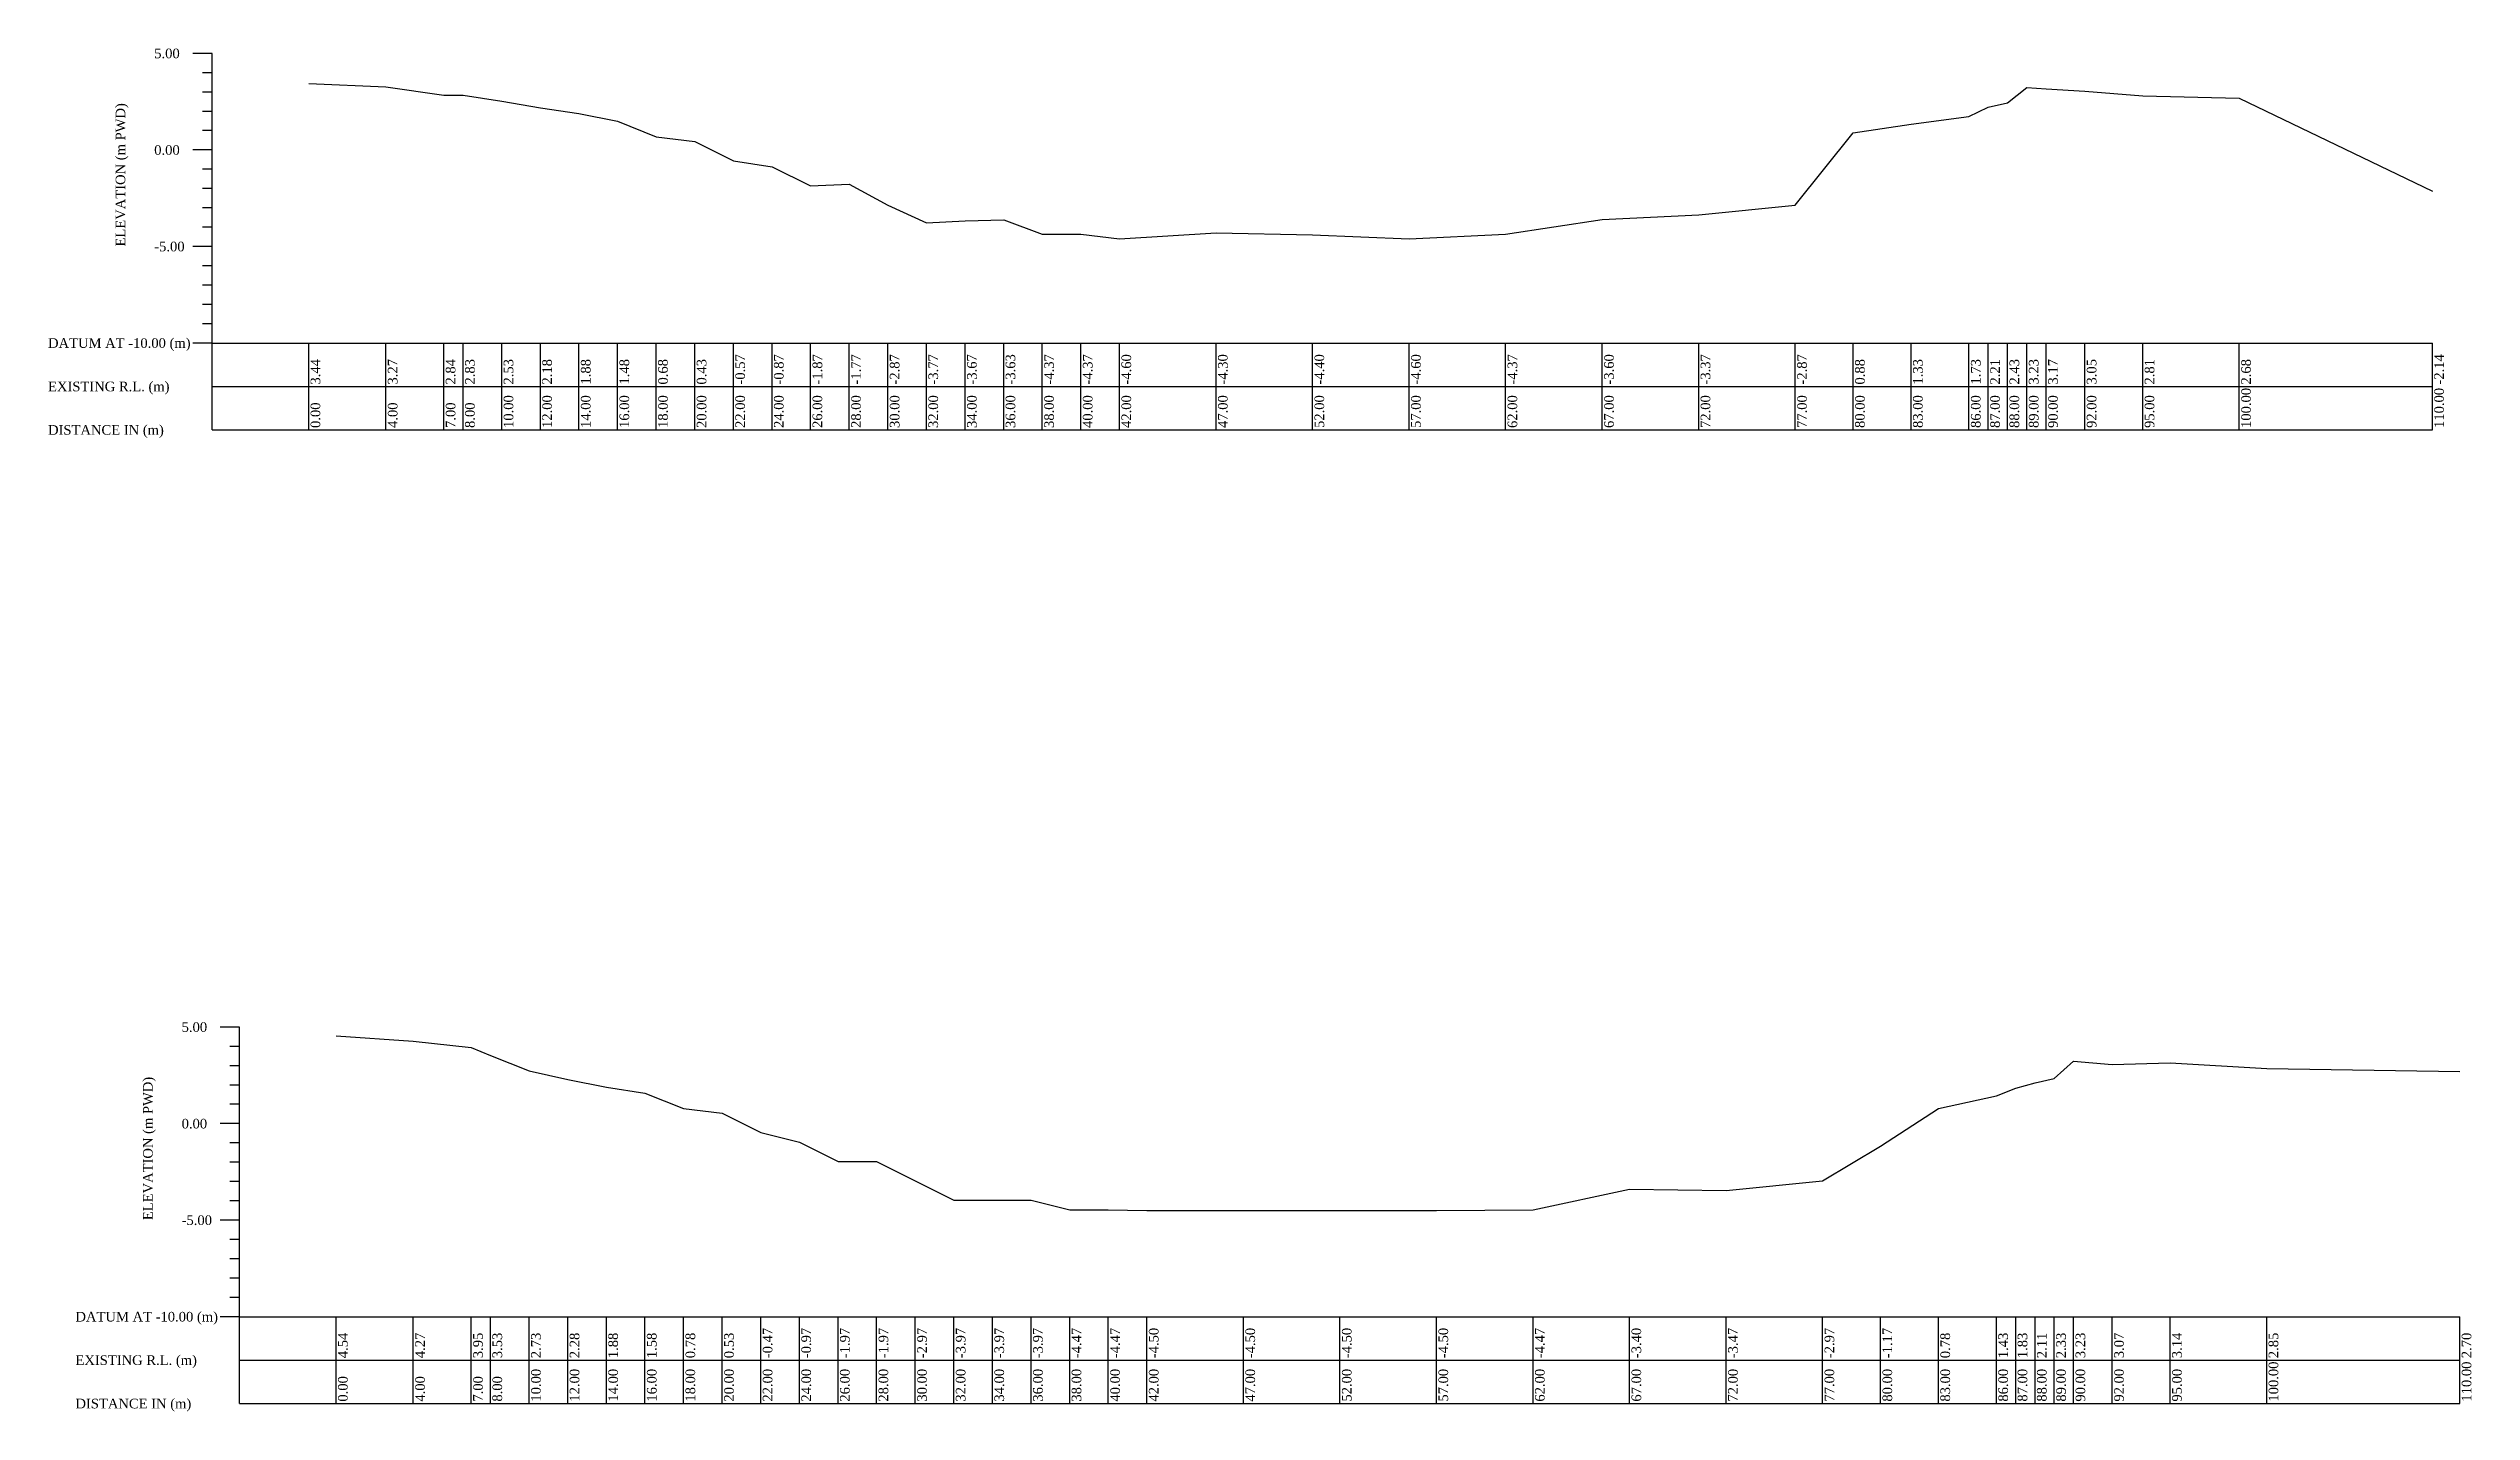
# Model space of a CAD drawing. Header units: metres. Extents: x -148477 to 168932, y -55673 to -2736.
# Drawn here: x -27565.6 to -27440.1, y -6416.4 to -6345.8 of the extents above; entities that cross this region are included whole.
import ezdxf

# ---------------------------------------------------------------- set-up
doc = ezdxf.new("R2010")
doc.units = ezdxf.units.M
doc.styles.add('liza', font='times.ttf', dxfattribs={"height": 2})

msp = doc.modelspace()

# ---------------------------------------------------------------- texts
at = {"color": 0, "linetype": 'Continuous', "lineweight": -3, "ltscale": 0.5, "char_height": 0.5, "attachment_point": 1, "style": 'liza'}
for s, insert, width in [('5.00', (-27560.1303, -6345.7597), 2), ('0.00', (-27560.1303, -6350.7597), 2), ('-5.00', (-27560.1303, -6355.7597), 2), ('DATUM AT -10.00 (m)', (-27565.6303, -6360.7597), 7.5), ('EXISTING R.L. (m)', (-27565.6303, -6363.0097), 7.5), ('DISTANCE IN (m)', (-27565.6303, -6365.2597), 7.5), ('5.00', (-27558.7106, -6396.1917), 2), ('0.00', (-27558.7106, -6401.1917), 2), ('-5.00', (-27558.7106, -6406.1917), 2), ('DATUM AT -10.00 (m)', (-27564.2106, -6411.1917), 7.5), ('EXISTING R.L. (m)', (-27564.2106, -6413.4417), 7.5), ('DISTANCE IN (m)', (-27564.2106, -6415.6917), 7.5)]:
    msp.add_mtext(s, dxfattribs=dict(at, insert=insert, width=width))
at = {"color": 0, "linetype": 'Continuous', "lineweight": -3, "ltscale": 0.5, "char_height": 0.5, "attachment_point": 1, "rotation": 90, "style": 'liza'}
for s, insert, width in [('ELEVATION (m PWD)', (-27562.1303, -6356.0097), 10), ('3.44', (-27552.0303, -6363.1597), 2.15), ('3.27', (-27548.0303, -6363.1597), 2.15), ('2.84', (-27545.0303, -6363.1597), 2.15), ('2.83', (-27544.0303, -6363.1597), 2.15), ('2.53', (-27542.0303, -6363.1597), 2.15), ('2.18', (-27540.0303, -6363.1597), 2.15), ('1.88', (-27538.0303, -6363.1597), 2.15), ('1.48', (-27536.0303, -6363.1597), 2.15), ('0.68', (-27534.0303, -6363.1597), 2.15), ('0.43', (-27532.0303, -6363.1597), 2.15), ('-0.57', (-27530.0303, -6363.1597), 2.15), ('-0.87', (-27528.0303, -6363.1597), 2.15), ('-1.87', (-27526.0303, -6363.1597), 2.15), ('-1.77', (-27524.0303, -6363.1597), 2.15), ('-2.87', (-27522.0303, -6363.1597), 2.15), ('-3.77', (-27520.0303, -6363.1597), 2.15), ('-3.67', (-27518.0303, -6363.1597), 2.15), ('-3.63', (-27516.0303, -6363.1597), 2.15), ('-4.37', (-27514.0303, -6363.1597), 2.15), ('-4.37', (-27512.0303, -6363.1597), 2.15), ('-4.60', (-27510.0303, -6363.1597), 2.15), ('-4.30', (-27505.0303, -6363.1597), 2.15), ('-4.40', (-27500.0303, -6363.1597), 2.15), ('-4.60', (-27495.0303, -6363.1597), 2.15), ('-4.37', (-27490.0303, -6363.1597), 2.15), ('-3.60', (-27485.0303, -6363.1597), 2.15), ('-3.37', (-27480.0303, -6363.1597), 2.15), ('-2.87', (-27475.0303, -6363.1597), 2.15), ('0.88', (-27472.0303, -6363.1597), 2.15), ('1.33', (-27469.0303, -6363.1597), 2.15), ('1.73', (-27466.0303, -6363.1597), 2.15), ('2.21', (-27465.0303, -6363.1597), 2.15), ('2.43', (-27464.0303, -6363.1597), 2.15), ('3.23', (-27463.0303, -6363.1597), 2.15), ('3.17', (-27462.0303, -6363.1597), 2.15), ('3.05', (-27460.0303, -6363.1597), 2.15), ('2.81', (-27457.0303, -6363.1597), 2.15), ('2.68', (-27452.0303, -6363.1597), 2.15), ('-2.14', (-27442.0303, -6363.1597), 2.15), ('0.00', (-27552.0303, -6365.4097), 2.15), ('4.00', (-27548.0303, -6365.4097), 2.15), ('7.00', (-27545.0303, -6365.4097), 2.15), ('8.00', (-27544.0303, -6365.4097), 2.15), ('10.00', (-27542.0303, -6365.4097), 2.15), ('12.00', (-27540.0303, -6365.4097), 2.15), ('14.00', (-27538.0303, -6365.4097), 2.15), ('16.00', (-27536.0303, -6365.4097), 2.15), ('18.00', (-27534.0303, -6365.4097), 2.15), ('20.00', (-27532.0303, -6365.4097), 2.15), ('22.00', (-27530.0303, -6365.4097), 2.15), ('24.00', (-27528.0303, -6365.4097), 2.15), ('26.00', (-27526.0303, -6365.4097), 2.15), ('28.00', (-27524.0303, -6365.4097), 2.15), ('30.00', (-27522.0303, -6365.4097), 2.15), ('32.00', (-27520.0303, -6365.4097), 2.15), ('34.00', (-27518.0303, -6365.4097), 2.15), ('36.00', (-27516.0303, -6365.4097), 2.15), ('38.00', (-27514.0303, -6365.4097), 2.15), ('40.00', (-27512.0303, -6365.4097), 2.15), ('42.00', (-27510.0303, -6365.4097), 2.15), ('47.00', (-27505.0303, -6365.4097), 2.15), ('52.00', (-27500.0303, -6365.4097), 2.15), ('57.00', (-27495.0303, -6365.4097), 2.15), ('62.00', (-27490.0303, -6365.4097), 2.15), ('67.00', (-27485.0303, -6365.4097), 2.15), ('72.00', (-27480.0303, -6365.4097), 2.15), ('77.00', (-27475.0303, -6365.4097), 2.15), ('80.00', (-27472.0303, -6365.4097), 2.15), ('83.00', (-27469.0303, -6365.4097), 2.15), ('86.00', (-27466.0303, -6365.4097), 2.15), ('87.00', (-27465.0303, -6365.4097), 2.15), ('88.00', (-27464.0303, -6365.4097), 2.15), ('89.00', (-27463.0303, -6365.4097), 2.15), ('90.00', (-27462.0303, -6365.4097), 2.15), ('92.00', (-27460.0303, -6365.4097), 2.15), ('95.00', (-27457.0303, -6365.4097), 2.15), ('100.00', (-27452.0303, -6365.4097), 2.15), ('110.00', (-27442.0303, -6365.4097), 2.15), ('ELEVATION (m PWD)', (-27560.7106, -6406.4417), 10), ('-0.47', (-27528.6106, -6413.5917), 2.15), ('-0.97', (-27526.6106, -6413.5917), 2.15), ('-1.97', (-27524.6106, -6413.5917), 2.15), ('-1.97', (-27522.6106, -6413.5917), 2.15), ('-2.97', (-27520.6106, -6413.5917), 2.15), ('-3.97', (-27518.6106, -6413.5917), 2.15), ('-3.97', (-27516.6106, -6413.5917), 2.15), ('-3.97', (-27514.6106, -6413.5917), 2.15), ('-4.47', (-27512.6106, -6413.5917), 2.15), ('-4.47', (-27510.6106, -6413.5917), 2.15), ('-4.50', (-27508.6106, -6413.5917), 2.15), ('-4.50', (-27503.6106, -6413.5917), 2.15), ('-4.50', (-27498.6106, -6413.5917), 2.15), ('-4.50', (-27493.6106, -6413.5917), 2.15), ('-4.47', (-27488.6106, -6413.5917), 2.15), ('-3.40', (-27483.6106, -6413.5917), 2.15), ('-3.47', (-27478.6106, -6413.5917), 2.15), ('-2.97', (-27473.6106, -6413.5917), 2.15), ('-1.17', (-27470.6106, -6413.5917), 2.15), ('4.54', (-27550.6106, -6413.5917), 2.15), ('4.27', (-27546.6106, -6413.5917), 2.15), ('3.95', (-27543.6106, -6413.5917), 2.15), ('3.53', (-27542.6106, -6413.5917), 2.15), ('2.73', (-27540.6106, -6413.5917), 2.15), ('2.28', (-27538.6106, -6413.5917), 2.15), ('1.88', (-27536.6106, -6413.5917), 2.15), ('1.58', (-27534.6106, -6413.5917), 2.15), ('0.78', (-27532.6106, -6413.5917), 2.15), ('0.53', (-27530.6106, -6413.5917), 2.15), ('0.78', (-27467.6106, -6413.5917), 2.15), ('1.43', (-27464.6106, -6413.5917), 2.15), ('1.83', (-27463.6106, -6413.5917), 2.15), ('2.11', (-27462.6106, -6413.5917), 2.15), ('2.33', (-27461.6106, -6413.5917), 2.15), ('3.23', (-27460.6106, -6413.5917), 2.15), ('3.07', (-27458.6106, -6413.5917), 2.15), ('3.14', (-27455.6106, -6413.5917), 2.15), ('2.85', (-27450.6106, -6413.5917), 2.15), ('2.70', (-27440.6106, -6413.5917), 2.15), ('0.00', (-27550.6106, -6415.8417), 2.15), ('4.00', (-27546.6106, -6415.8417), 2.15), ('7.00', (-27543.6106, -6415.8417), 2.15), ('8.00', (-27542.6106, -6415.8417), 2.15), ('10.00', (-27540.6106, -6415.8417), 2.15), ('12.00', (-27538.6106, -6415.8417), 2.15), ('14.00', (-27536.6106, -6415.8417), 2.15), ('16.00', (-27534.6106, -6415.8417), 2.15), ('18.00', (-27532.6106, -6415.8417), 2.15), ('20.00', (-27530.6106, -6415.8417), 2.15), ('22.00', (-27528.6106, -6415.8417), 2.15), ('24.00', (-27526.6106, -6415.8417), 2.15), ('26.00', (-27524.6106, -6415.8417), 2.15), ('28.00', (-27522.6106, -6415.8417), 2.15), ('30.00', (-27520.6106, -6415.8417), 2.15), ('32.00', (-27518.6106, -6415.8417), 2.15), ('34.00', (-27516.6106, -6415.8417), 2.15), ('36.00', (-27514.6106, -6415.8417), 2.15), ('38.00', (-27512.6106, -6415.8417), 2.15), ('40.00', (-27510.6106, -6415.8417), 2.15), ('42.00', (-27508.6106, -6415.8417), 2.15), ('47.00', (-27503.6106, -6415.8417), 2.15), ('52.00', (-27498.6106, -6415.8417), 2.15), ('57.00', (-27493.6106, -6415.8417), 2.15), ('62.00', (-27488.6106, -6415.8417), 2.15), ('67.00', (-27483.6106, -6415.8417), 2.15), ('72.00', (-27478.6106, -6415.8417), 2.15), ('77.00', (-27473.6106, -6415.8417), 2.15), ('80.00', (-27470.6106, -6415.8417), 2.15), ('83.00', (-27467.6106, -6415.8417), 2.15), ('86.00', (-27464.6106, -6415.8417), 2.15), ('87.00', (-27463.6106, -6415.8417), 2.15), ('88.00', (-27462.6106, -6415.8417), 2.15), ('89.00', (-27461.6106, -6415.8417), 2.15), ('90.00', (-27460.6106, -6415.8417), 2.15), ('92.00', (-27458.6106, -6415.8417), 2.15), ('95.00', (-27455.6106, -6415.8417), 2.15), ('100.00', (-27450.6106, -6415.8417), 2.15), ('110.00', (-27440.6106, -6415.8417), 2.15)]:
    msp.add_mtext(s, dxfattribs=dict(at, insert=insert, width=width))

# ---------------------------------------------------------------- linework, layer by layer
at = {"color": 0, "linetype": 'Continuous', "lineweight": -3, "ltscale": 0.5}
for p, q in [((-27557.1303, -6346.0097), (-27558.1303, -6346.0097)), ((-27557.1303, -6365.5097), (-27557.1303, -6346.0097)), ((-27557.1303, -6347.0097), (-27557.6303, -6347.0097)), ((-27557.1303, -6348.0097), (-27557.6303, -6348.0097)), ((-27552.1303, -6347.5677), (-27548.1303, -6347.7417)), ((-27548.1303, -6347.7417), (-27545.1303, -6348.1647)), ((-27545.1303, -6348.1647), (-27544.1303, -6348.1757)), ((-27544.1303, -6348.1757), (-27542.1303, -6348.4757)), ((-27464.1303, -6348.5757), (-27463.1303, -6347.7757)), ((-27463.1303, -6347.7757), (-27462.1303, -6347.8437)), ((-27462.1303, -6347.8437), (-27460.1303, -6347.9647)), ((-27460.1303, -6347.9647), (-27457.1303, -6348.1977)), ((-27457.1303, -6348.1977), (-27452.1303, -6348.3247)), ((-27557.1303, -6349.0097), (-27557.6303, -6349.0097)), ((-27542.1303, -6348.4757), (-27540.1303, -6348.8257)), ((-27540.1303, -6348.8257), (-27538.1303, -6349.1257)), ((-27538.1303, -6349.1257), (-27536.1303, -6349.5257)), ((-27469.1303, -6349.6757), (-27466.1303, -6349.2757)), ((-27466.1303, -6349.2757), (-27465.1303, -6348.7957)), ((-27465.1303, -6348.7957), (-27464.1303, -6348.5757)), ((-27452.1303, -6348.3247), (-27442.1303, -6353.1467)), ((-27557.1303, -6350.0097), (-27557.6303, -6350.0097)), ((-27536.1303, -6349.5257), (-27534.1303, -6350.3257)), ((-27534.1303, -6350.3257), (-27532.1303, -6350.5757)), ((-27532.1303, -6350.5757), (-27530.1303, -6351.5757)), ((-27475.1303, -6353.8757), (-27472.1303, -6350.1257)), ((-27472.1303, -6350.1257), (-27469.1303, -6349.6757)), ((-27557.1303, -6351.0097), (-27558.1303, -6351.0097)), ((-27530.1303, -6351.5757), (-27528.1303, -6351.8757)), ((-27528.1303, -6351.8757), (-27526.1303, -6352.8757)), ((-27557.1303, -6352.0097), (-27557.6303, -6352.0097)), ((-27557.1303, -6353.0097), (-27557.6303, -6353.0097)), ((-27526.1303, -6352.8757), (-27524.1303, -6352.7757)), ((-27524.1303, -6352.7757), (-27522.1303, -6353.8757)), ((-27557.1303, -6354.0097), (-27557.6303, -6354.0097)), ((-27522.1303, -6353.8757), (-27520.1303, -6354.7757)), ((-27485.1303, -6354.6057), (-27480.1303, -6354.3757)), ((-27480.1303, -6354.3757), (-27475.1303, -6353.8757)), ((-27557.1303, -6355.0097), (-27557.6303, -6355.0097)), ((-27520.1303, -6354.7757), (-27518.1303, -6354.6757)), ((-27518.1303, -6354.6757), (-27516.1303, -6354.6357)), ((-27516.1303, -6354.6357), (-27514.1303, -6355.3757)), ((-27514.1303, -6355.3757), (-27512.1303, -6355.3757)), ((-27512.1303, -6355.3757), (-27510.1303, -6355.6057)), ((-27510.1303, -6355.6057), (-27505.1303, -6355.3057)), ((-27505.1303, -6355.3057), (-27500.1303, -6355.4057)), ((-27500.1303, -6355.4057), (-27495.1303, -6355.6057)), ((-27495.1303, -6355.6057), (-27490.1303, -6355.3757)), ((-27490.1303, -6355.3757), (-27485.1303, -6354.6057)), ((-27557.1303, -6356.0097), (-27558.1303, -6356.0097)), ((-27557.1303, -6357.0097), (-27557.6303, -6357.0097)), ((-27557.1303, -6358.0097), (-27557.6303, -6358.0097)), ((-27557.1303, -6359.0097), (-27557.6303, -6359.0097)), ((-27557.1303, -6360.0097), (-27557.6303, -6360.0097)), ((-27557.1303, -6361.0097), (-27558.1303, -6361.0097)), ((-27557.1303, -6361.0097), (-27442.1303, -6361.0097)), ((-27552.1303, -6365.5097), (-27552.1303, -6361.0097)), ((-27548.1303, -6365.5097), (-27548.1303, -6361.0097)), ((-27545.1303, -6365.5097), (-27545.1303, -6361.0097)), ((-27544.1303, -6365.5097), (-27544.1303, -6361.0097)), ((-27542.1303, -6365.5097), (-27542.1303, -6361.0097)), ((-27540.1303, -6365.5097), (-27540.1303, -6361.0097)), ((-27538.1303, -6365.5097), (-27538.1303, -6361.0097)), ((-27536.1303, -6365.5097), (-27536.1303, -6361.0097)), ((-27534.1303, -6365.5097), (-27534.1303, -6361.0097)), ((-27532.1303, -6365.5097), (-27532.1303, -6361.0097)), ((-27530.1303, -6365.5097), (-27530.1303, -6361.0097)), ((-27528.1303, -6365.5097), (-27528.1303, -6361.0097)), ((-27526.1303, -6365.5097), (-27526.1303, -6361.0097)), ((-27524.1303, -6365.5097), (-27524.1303, -6361.0097)), ((-27522.1303, -6365.5097), (-27522.1303, -6361.0097)), ((-27520.1303, -6365.5097), (-27520.1303, -6361.0097)), ((-27518.1303, -6365.5097), (-27518.1303, -6361.0097)), ((-27516.1303, -6365.5097), (-27516.1303, -6361.0097)), ((-27514.1303, -6365.5097), (-27514.1303, -6361.0097)), ((-27512.1303, -6365.5097), (-27512.1303, -6361.0097)), ((-27510.1303, -6365.5097), (-27510.1303, -6361.0097)), ((-27505.1303, -6365.5097), (-27505.1303, -6361.0097)), ((-27500.1303, -6365.5097), (-27500.1303, -6361.0097)), ((-27495.1303, -6365.5097), (-27495.1303, -6361.0097)), ((-27490.1303, -6365.5097), (-27490.1303, -6361.0097)), ((-27485.1303, -6365.5097), (-27485.1303, -6361.0097)), ((-27480.1303, -6365.5097), (-27480.1303, -6361.0097)), ((-27475.1303, -6365.5097), (-27475.1303, -6361.0097)), ((-27472.1303, -6365.5097), (-27472.1303, -6361.0097)), ((-27469.1303, -6365.5097), (-27469.1303, -6361.0097)), ((-27466.1303, -6365.5097), (-27466.1303, -6361.0097)), ((-27465.1303, -6365.5097), (-27465.1303, -6361.0097)), ((-27464.1303, -6365.5097), (-27464.1303, -6361.0097)), ((-27463.1303, -6365.5097), (-27463.1303, -6361.0097)), ((-27462.1303, -6365.5097), (-27462.1303, -6361.0097)), ((-27460.1303, -6365.5097), (-27460.1303, -6361.0097)), ((-27457.1303, -6365.5097), (-27457.1303, -6361.0097)), ((-27452.1303, -6365.5097), (-27452.1303, -6361.0097)), ((-27442.1303, -6365.5097), (-27442.1303, -6361.0097)), ((-27557.1303, -6363.2597), (-27442.1303, -6363.2597)), ((-27557.1303, -6365.5097), (-27442.1303, -6365.5097)), ((-27555.7106, -6396.4417), (-27556.7106, -6396.4417)), ((-27555.7106, -6415.9417), (-27555.7106, -6396.4417)), ((-27550.7106, -6396.8997), (-27546.7106, -6397.1737)), ((-27546.7106, -6397.1737), (-27543.7106, -6397.4967)), ((-27555.7106, -6397.4417), (-27556.2106, -6397.4417)), ((-27543.7106, -6397.4967), (-27542.7106, -6397.9077)), ((-27542.7106, -6397.9077), (-27540.7106, -6398.7077)), ((-27461.7106, -6399.1077), (-27460.7106, -6398.2077)), ((-27460.7106, -6398.2077), (-27458.7106, -6398.3757)), ((-27458.7106, -6398.3757), (-27455.7106, -6398.2967)), ((-27455.7106, -6398.2967), (-27450.7106, -6398.5897)), ((-27555.7106, -6398.4417), (-27556.2106, -6398.4417)), ((-27555.7106, -6399.4417), (-27556.2106, -6399.4417)), ((-27540.7106, -6398.7077), (-27538.7106, -6399.1577)), ((-27538.7106, -6399.1577), (-27536.7106, -6399.5577)), ((-27536.7106, -6399.5577), (-27534.7106, -6399.8577)), ((-27464.7106, -6400.0077), (-27463.7106, -6399.6077)), ((-27463.7106, -6399.6077), (-27462.7106, -6399.3277)), ((-27462.7106, -6399.3277), (-27461.7106, -6399.1077)), ((-27450.7106, -6398.5897), (-27440.7106, -6398.7407)), ((-27555.7106, -6400.4417), (-27556.2106, -6400.4417)), ((-27534.7106, -6399.8577), (-27532.7106, -6400.6577)), ((-27532.7106, -6400.6577), (-27530.7106, -6400.9077)), ((-27530.7106, -6400.9077), (-27528.7106, -6401.9077)), ((-27470.7106, -6402.6077), (-27467.7106, -6400.6577)), ((-27467.7106, -6400.6577), (-27464.7106, -6400.0077)), ((-27555.7106, -6401.4417), (-27556.7106, -6401.4417)), ((-27528.7106, -6401.9077), (-27526.7106, -6402.4077)), ((-27555.7106, -6402.4417), (-27556.2106, -6402.4417)), ((-27555.7106, -6403.4417), (-27556.2106, -6403.4417)), ((-27526.7106, -6402.4077), (-27524.7106, -6403.4077)), ((-27524.7106, -6403.4077), (-27522.7106, -6403.4077)), ((-27522.7106, -6403.4077), (-27520.7106, -6404.4077)), ((-27473.7106, -6404.4077), (-27470.7106, -6402.6077)), ((-27555.7106, -6404.4417), (-27556.2106, -6404.4417)), ((-27520.7106, -6404.4077), (-27518.7106, -6405.4077)), ((-27478.7106, -6404.9077), (-27473.7106, -6404.4077)), ((-27555.7106, -6405.4417), (-27556.2106, -6405.4417)), ((-27518.7106, -6405.4077), (-27516.7106, -6405.4077)), ((-27516.7106, -6405.4077), (-27514.7106, -6405.4077)), ((-27514.7106, -6405.4077), (-27512.7106, -6405.9077)), ((-27512.7106, -6405.9077), (-27510.7106, -6405.9077)), ((-27510.7106, -6405.9077), (-27508.7106, -6405.9377)), ((-27508.7106, -6405.9377), (-27503.7106, -6405.9377)), ((-27503.7106, -6405.9377), (-27498.7106, -6405.9377)), ((-27498.7106, -6405.9377), (-27493.7106, -6405.9377)), ((-27493.7106, -6405.9377), (-27488.7106, -6405.9077)), ((-27488.7106, -6405.9077), (-27483.7106, -6404.8377)), ((-27483.7106, -6404.8377), (-27478.7106, -6404.9077)), ((-27555.7106, -6406.4417), (-27556.7106, -6406.4417)), ((-27555.7106, -6407.4417), (-27556.2106, -6407.4417)), ((-27555.7106, -6408.4417), (-27556.2106, -6408.4417)), ((-27555.7106, -6409.4417), (-27556.2106, -6409.4417)), ((-27555.7106, -6410.4417), (-27556.2106, -6410.4417)), ((-27555.7106, -6411.4417), (-27556.7106, -6411.4417)), ((-27555.7106, -6411.4417), (-27440.7106, -6411.4417)), ((-27550.7106, -6415.9417), (-27550.7106, -6411.4417)), ((-27546.7106, -6415.9417), (-27546.7106, -6411.4417)), ((-27543.7106, -6415.9417), (-27543.7106, -6411.4417)), ((-27542.7106, -6415.9417), (-27542.7106, -6411.4417)), ((-27540.7106, -6415.9417), (-27540.7106, -6411.4417)), ((-27538.7106, -6415.9417), (-27538.7106, -6411.4417)), ((-27536.7106, -6415.9417), (-27536.7106, -6411.4417)), ((-27534.7106, -6415.9417), (-27534.7106, -6411.4417)), ((-27532.7106, -6415.9417), (-27532.7106, -6411.4417)), ((-27530.7106, -6415.9417), (-27530.7106, -6411.4417)), ((-27528.7106, -6415.9417), (-27528.7106, -6411.4417)), ((-27526.7106, -6415.9417), (-27526.7106, -6411.4417)), ((-27524.7106, -6415.9417), (-27524.7106, -6411.4417)), ((-27522.7106, -6415.9417), (-27522.7106, -6411.4417)), ((-27520.7106, -6415.9417), (-27520.7106, -6411.4417)), ((-27518.7106, -6415.9417), (-27518.7106, -6411.4417)), ((-27516.7106, -6415.9417), (-27516.7106, -6411.4417)), ((-27514.7106, -6415.9417), (-27514.7106, -6411.4417)), ((-27512.7106, -6415.9417), (-27512.7106, -6411.4417)), ((-27510.7106, -6415.9417), (-27510.7106, -6411.4417)), ((-27508.7106, -6415.9417), (-27508.7106, -6411.4417)), ((-27503.7106, -6415.9417), (-27503.7106, -6411.4417)), ((-27498.7106, -6415.9417), (-27498.7106, -6411.4417)), ((-27493.7106, -6415.9417), (-27493.7106, -6411.4417)), ((-27488.7106, -6415.9417), (-27488.7106, -6411.4417)), ((-27483.7106, -6415.9417), (-27483.7106, -6411.4417)), ((-27478.7106, -6415.9417), (-27478.7106, -6411.4417)), ((-27473.7106, -6415.9417), (-27473.7106, -6411.4417)), ((-27470.7106, -6415.9417), (-27470.7106, -6411.4417)), ((-27467.7106, -6415.9417), (-27467.7106, -6411.4417)), ((-27464.7106, -6415.9417), (-27464.7106, -6411.4417)), ((-27463.7106, -6415.9417), (-27463.7106, -6411.4417)), ((-27462.7106, -6415.9417), (-27462.7106, -6411.4417)), ((-27461.7106, -6415.9417), (-27461.7106, -6411.4417)), ((-27460.7106, -6415.9417), (-27460.7106, -6411.4417)), ((-27458.7106, -6415.9417), (-27458.7106, -6411.4417)), ((-27455.7106, -6415.9417), (-27455.7106, -6411.4417)), ((-27450.7106, -6415.9417), (-27450.7106, -6411.4417)), ((-27440.7106, -6415.9417), (-27440.7106, -6411.4417)), ((-27555.7106, -6413.6917), (-27440.7106, -6413.6917)), ((-27555.7106, -6415.9417), (-27440.7106, -6415.9417))]:
    msp.add_line(p, q, dxfattribs=at)

msp.set_redraw_order([(e.dxf.handle, doc.entitydb.next_handle()) for e in msp.query("TEXT MTEXT ATTDEF DIMENSION ARC_DIMENSION")])  # texts and dimensions are drawn at this point

doc.saveas('drawing.dxf')
